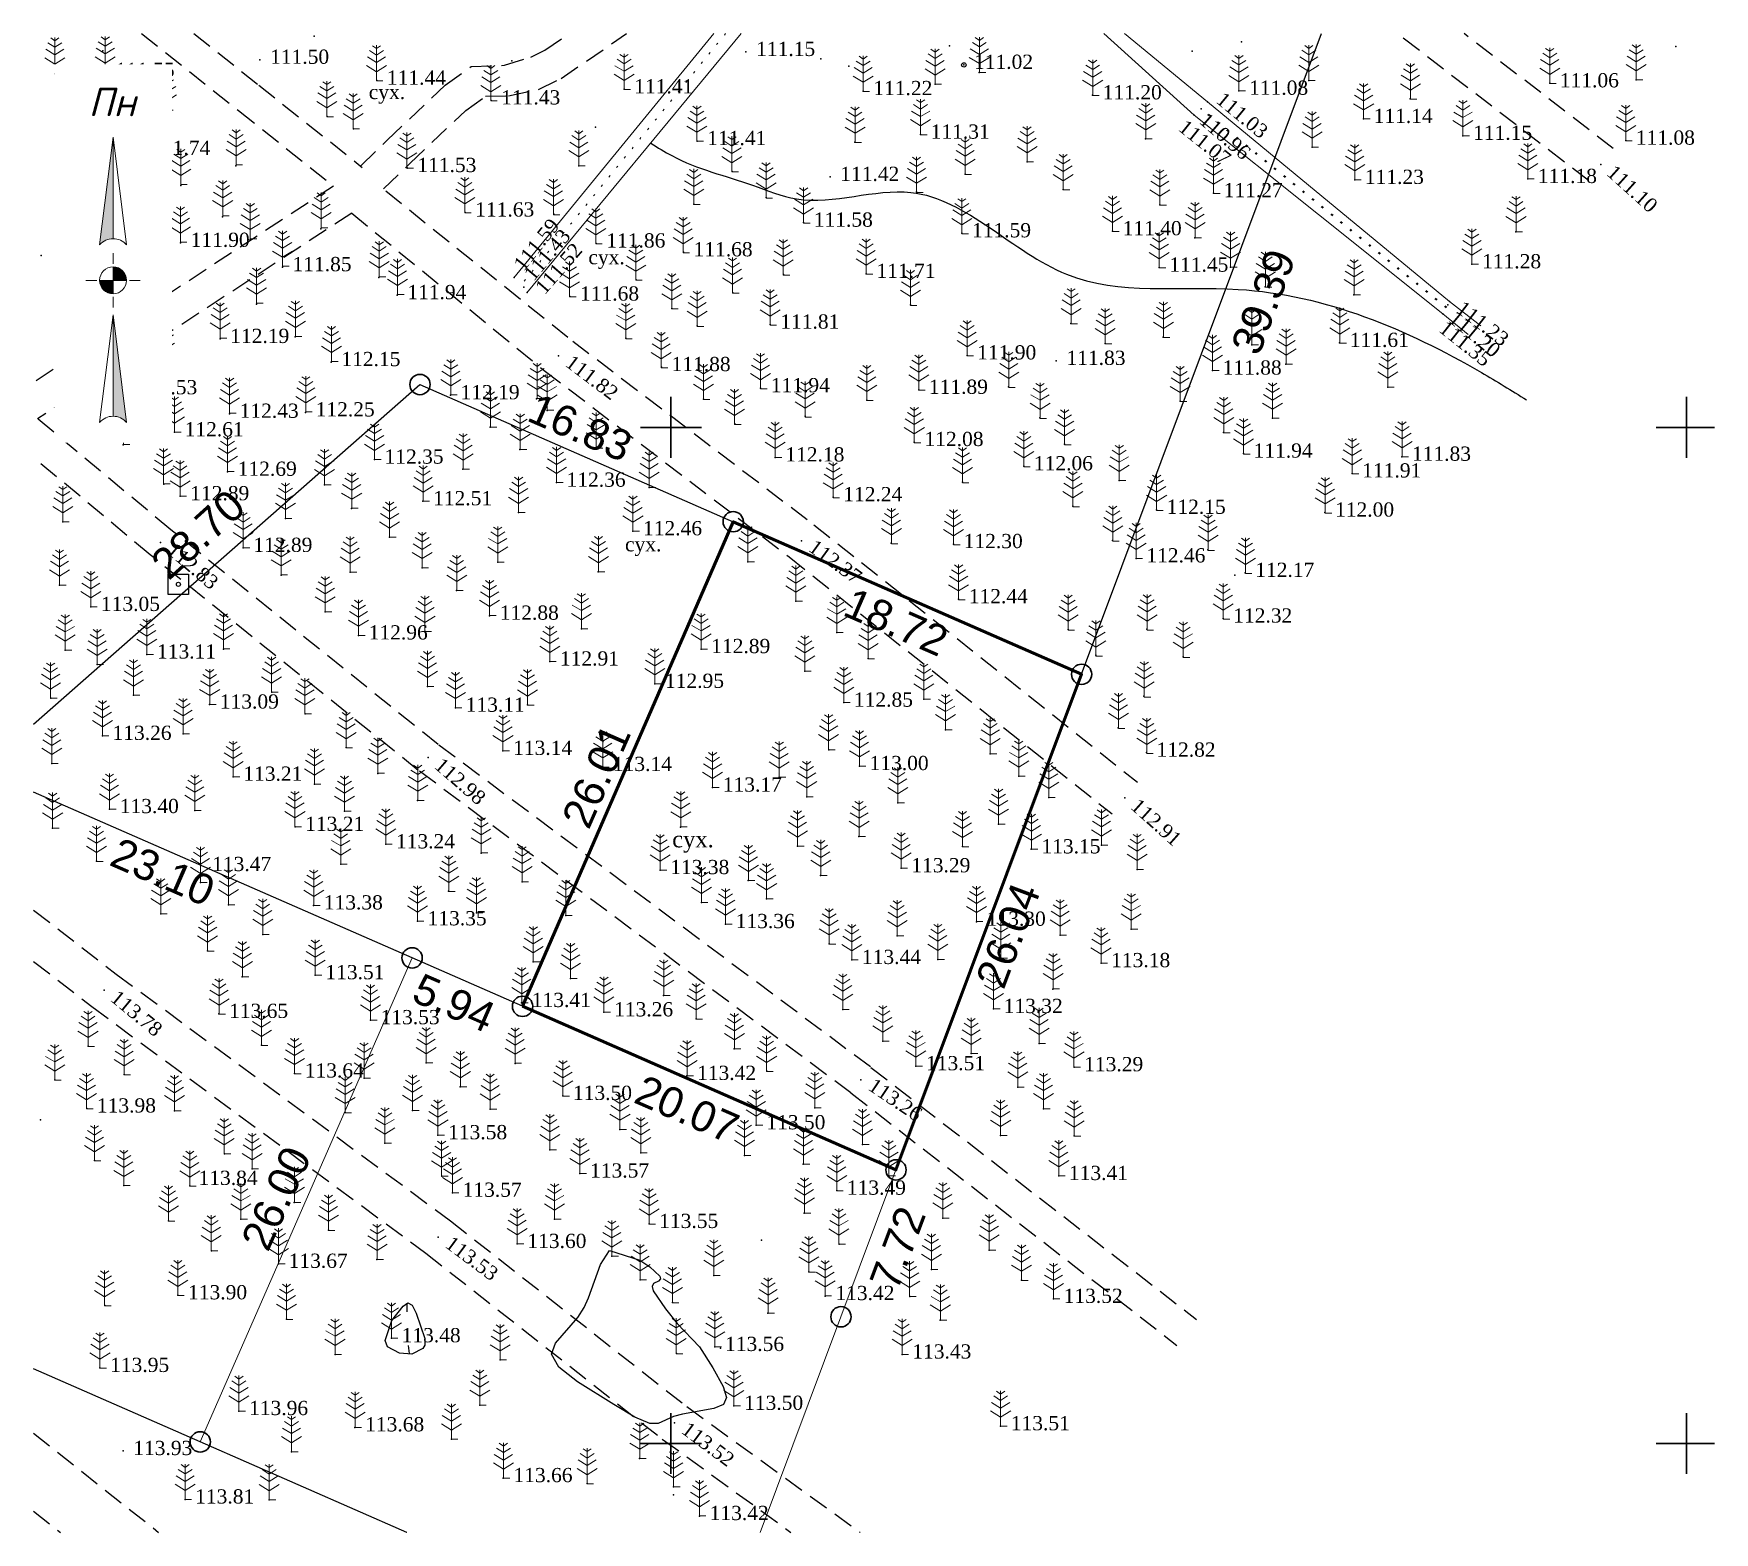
# Model space of a CAD drawing. Header units: millimetres. Extents: x 5405718.6 to 5405801.4, y 5525045.6 to 5525119.4.
import ezdxf
from ezdxf.enums import TextEntityAlignment as Align

# ---------------------------------------------------------------- set-up
doc = ezdxf.new("R2010")
doc.units = ezdxf.units.MM
doc.set_wipeout_variables(frame=1)
doc.linetypes.add('DASHEDX2', pattern=[1.5, 1, -0.5])
doc.linetypes.add('HIDDEN', pattern=[0.5, 0, -0.5])
for name, color, linetype, lineweight in [('#Лист (текст_ПН)', 250, 'Continuous', 0), ('#Штамп', 250, 'Continuous', 0), ('11900000', 1, 'Continuous', 30), ('рельеф', 7, 'Continuous', 0), ('ТОЧКИ', 7, 'Continuous', 30)]:
    doc.layers.add(name, color=color, linetype=linetype, lineweight=lineweight)
for name, color, linetype in [('SC007', 7, 'Continuous'), ('горизонтали', 42, 'Continuous'), ('дороги', 7, 'Continuous'), ('Ділянки_Межі', 10, 'Continuous'), ('надписи', 7, 'Continuous'), ('отметки', 7, 'Continuous'), ('промеры', 185, 'Continuous'), ('Растительность', 7, 'Continuous'), ('столбы', 7, 'Continuous')]:
    doc.layers.add(name, color=color, linetype=linetype)
doc.styles.get("Standard").update_dxf_attribs({"font": 'arial.ttf'})
doc.styles.add('times', font='times.ttf')
doc.styles.add('Мой_Топо', font='isocpeui.ttf')
doc.linetypes.add('канава 0', pattern='A,0.9,0,["|",Standard,S=0.25,R=0,X=0,Y=0],0.1', length=1)

msp = doc.modelspace()

# ---------------------------------------------------------------- texts
at = {"layer": 'надписи', "color": 7, "style": 'times'}
for height, p in [(0.7, (5405735.121, 5525116.858, 111.861)), (0.7, (5405745.933, 5525108.73, 111.861)), (0.7, (5405747.738, 5525094.603, 111.861)), (0.8, (5405750.061, 5525080.137, 111.861))]:
    msp.add_text('сух.', height=height, dxfattribs=at).set_placement(p, align=Align.TOP_LEFT)
at = {"layer": 'отметки', "color": 7, "style": 'times'}
for s, p in [('111.50', (5405730.264, 5525118.594, 111.496)), ('111.15', (5405754.192, 5525118.98, 111.145)), ('111.55', (5405722.653, 5525117.95, 111.548)), ('111.44', (5405736.014, 5525117.567, 111.436)), ('111.02', (5405764.919, 5525118.345, 111.023)), ('111.41', (5405748.19, 5525117.14, 111.409)), ('111.22', (5405759.961, 5525117.053, 111.22)), ('111.20', (5405771.254, 5525116.844, 111.198)), ('111.08', (5405778.46, 5525117.07, 111.078)), ('111.06', (5405793.758, 5525117.436, 111.056)), ('111.43', (5405741.641, 5525116.595, 111.428)), ('111.14', (5405784.592, 5525115.685, 111.137)), ('111.41', (5405751.785, 5525114.593, 111.409)), ('111.31', (5405762.785, 5525114.911, 111.313)), ('111.15', (5405789.487, 5525114.853, 111.147)), ('111.08', (5405797.5, 5525114.615, 111.081)), ('111.74', (5405724.411, 5525114.114, 111.744)), ('111.53', (5405737.513, 5525113.268, 111.533)), ('111.53', (5405737.514, 5525113.267, 111.534)), ('111.42', (5405758.333, 5525112.831, 111.425)), ('111.23', (5405784.159, 5525112.684, 111.227)), ('111.18', (5405792.676, 5525112.728, 111.179)), ('111.27', (5405777.209, 5525112.031, 111.268)), ('111.63', (5405740.362, 5525111.079, 111.625)), ('111.58', (5405757.03, 5525110.579, 111.575)), ('111.40', (5405772.235, 5525110.156, 111.396)), ('111.90', (5405726.352, 5525109.586, 111.901)), ('111.86', (5405746.816, 5525109.553, 111.861)), ('111.59', (5405764.82, 5525110.056, 111.595)), ('111.68', (5405751.112, 5525109.121, 111.68)), ('111.28', (5405789.93, 5525108.531, 111.279)), ('111.85', (5405731.367, 5525108.389, 111.846)), ('111.71', (5405760.115, 5525108.061, 111.713)), ('111.45', (5405774.532, 5525108.366, 111.449)), ('112.26', (5405720.91, 5525107.538, 112.261)), ('111.94', (5405737.02, 5525107.013, 111.942)), ('111.68', (5405745.523, 5525106.942, 111.683)), ('111.81', (5405755.381, 5525105.563, 111.81)), ('112.19', (5405728.302, 5525104.857, 112.186)), ('111.61', (5405783.419, 5525104.661, 111.609)), ('112.15', (5405733.774, 5525103.718, 112.149)), ('111.90', (5405765.075, 5525104.046, 111.898)), ('111.83', (5405769.469, 5525103.778, 111.826)), ('111.88', (5405750.029, 5525103.471, 111.876)), ('111.88', (5405777.157, 5525103.3, 111.884)), ('112.53', (5405723.771, 5525102.332, 112.527)), ('112.19', (5405739.64, 5525102.086, 112.192)), ('111.94', (5405754.914, 5525102.432, 111.941)), ('111.89', (5405762.696, 5525102.354, 111.893)), ('112.43', (5405728.765, 5525101.175, 112.425)), ('112.25', (5405732.507, 5525101.242, 112.251)), ('112.61', (5405726.056, 5525100.262, 112.614)), ('112.08', (5405762.479, 5525099.784, 112.076)), ('112.35', (5405735.897, 5525098.918, 112.35)), ('112.18', (5405755.63, 5525099.025, 112.185)), ('112.06', (5405767.865, 5525098.59, 112.055)), ('111.94', (5405778.681, 5525099.215, 111.943)), ('111.83', (5405786.478, 5525099.06, 111.827)), ('112.69', (5405728.67, 5525098.32, 112.686)), ('112.36', (5405744.859, 5525097.784, 112.358)), ('111.91', (5405784.029, 5525098.238, 111.914)), ('112.89', (5405726.332, 5525097.117, 112.885)), ('112.51', (5405738.288, 5525096.87, 112.512)), ('112.24', (5405758.482, 5525097.069, 112.24)), ('112.15', (5405774.402, 5525096.449, 112.154)), ('112.00', (5405782.693, 5525096.312, 112.002)), ('112.46', (5405748.622, 5525095.393, 112.459)), ('112.89', (5405729.439, 5525094.575, 112.895)), ('112.30', (5405764.41, 5525094.761, 112.302)), ('112.46', (5405773.404, 5525094.058, 112.457)), ('112.17', (5405778.764, 5525093.345, 112.174)), ('112.44', (5405764.66, 5525092.049, 112.44)), ('113.05', (5405721.936, 5525091.669, 113.051)), ('112.88', (5405741.57, 5525091.237, 112.879)), ('112.32', (5405777.679, 5525091.098, 112.319)), ('112.96', (5405735.118, 5525090.266, 112.956)), ('112.89', (5405751.981, 5525089.594, 112.894)), ('113.11', (5405724.696, 5525089.329, 113.11)), ('112.91', (5405744.533, 5525088.984, 112.912)), ('112.95', (5405749.704, 5525087.885, 112.953)), ('112.85', (5405759.005, 5525086.959, 112.848)), ('113.09', (5405727.789, 5525086.865, 113.095)), ('113.11', (5405739.894, 5525086.709, 113.108)), ('113.26', (5405722.507, 5525085.325, 113.255)), ('113.14', (5405742.229, 5525084.586, 113.145)), ('112.82', (5405773.904, 5525084.499, 112.821)), ('113.14', (5405747.138, 5525083.794, 113.145)), ('113.00', (5405759.777, 5525083.837, 113.004)), ('113.21', (5405728.945, 5525083.315, 113.21)), ('113.17', (5405752.55, 5525082.779, 113.169)), ('113.40', (5405722.864, 5525081.721, 113.396)), ('113.21', (5405731.992, 5525080.847, 113.209)), ('113.24', (5405736.461, 5525079.987, 113.24)), ('113.15', (5405768.238, 5525079.74, 113.154)), ('113.47', (5405727.412, 5525078.87, 113.472)), ('113.38', (5405749.965, 5525078.719, 113.377)), ('113.29', (5405761.831, 5525078.809, 113.287)), ('113.38', (5405732.908, 5525076.98, 113.375)), ('113.35', (5405738.017, 5525076.2, 113.353)), ('113.36', (5405753.186, 5525076.063, 113.361)), ('113.30', (5405765.544, 5525076.176, 113.3)), ('113.44', (5405759.399, 5525074.297, 113.445)), ('113.18', (5405771.67, 5525074.14, 113.179)), ('113.51', (5405732.986, 5525073.548, 113.506)), ('113.41', (5405743.148, 5525072.18, 113.406)), ('113.65', (5405728.246, 5525071.642, 113.65)), ('113.53', (5405735.704, 5525071.334, 113.531)), ('113.26', (5405747.2, 5525071.719, 113.261)), ('113.32', (5405766.378, 5525071.885, 113.322)), ('113.51', (5405762.555, 5525069.069, 113.514)), ('113.29', (5405770.341, 5525069.018, 113.288)), ('113.64', (5405731.971, 5525068.71, 113.64)), ('113.42', (5405751.284, 5525068.591, 113.417)), ('113.50', (5405745.173, 5525067.607, 113.503)), ('113.98', (5405721.737, 5525066.988, 113.978)), ('113.58', (5405739.028, 5525065.673, 113.576)), ('113.50', (5405754.695, 5525066.161, 113.502)), ('113.57', (5405746.016, 5525063.787, 113.573)), ('113.84', (5405726.742, 5525063.425, 113.842)), ('113.49', (5405758.659, 5525062.944, 113.488)), ('113.41', (5405769.59, 5525063.666, 113.413)), ('113.57', (5405739.742, 5525062.841, 113.569)), ('113.55', (5405749.42, 5525061.306, 113.554)), ('113.60', (5405742.93, 5525060.321, 113.597)), ('113.67', (5405731.177, 5525059.345, 113.673)), ('113.90', (5405726.225, 5525057.795, 113.903)), ('113.42', (5405758.094, 5525057.758, 113.418)), ('113.52', (5405769.33, 5525057.619, 113.524)), ('113.48', (5405736.738, 5525055.681, 113.479)), ('113.56', (5405752.661, 5525055.253, 113.561)), ('113.43', (5405761.88, 5525054.882, 113.426)), ('113.95', (5405722.389, 5525054.221, 113.954)), ('113.50', (5405753.601, 5525052.355, 113.502)), ('113.96', (5405729.23, 5525052.1, 115.462)), ('113.68', (5405734.944, 5525051.296, 113.678)), ('113.51', (5405766.729, 5525051.353, 113.513)), ('113.93', (5405723.528, 5525050.132, 113.932)), ('113.66', (5405742.246, 5525048.798, 113.664)), ('113.81', (5405726.576, 5525047.747, 113.805)), ('113.42', (5405751.903, 5525046.933, 113.421))]:
    msp.add_text(s, height=0.7, dxfattribs=at).set_placement(p, align=Align.TOP_LEFT)
for s, rotation, p in [('111.03', 320.48881, (5405777.227, 5525116.565, 111.033)), ('110.96', 319.32314, (5405776.407, 5525115.549, 110.955)), ('111.07', 321.39214, (5405775.361, 5525115.203, 111.066)), ('111.10', 317.99511, (5405796.482, 5525112.98, 111.103)), ('111.59', 51.40401, (5405742.195, 5525108.083, 111.589)), ('111.43', 50.01194, (5405742.698, 5525107.612, 111.43)), ('111.52', 48.98336, (5405743.251, 5525106.959, 111.518)), ('111.23', 322.3628, (5405789.029, 5525106.284, 111.235)), ('111.35', 321.47561, (5405788.184, 5525105.307, 111.351)), ('111.20', 320.25382, (5405788.672, 5525105.795, 111.203)), ('111.82', 322.81075, (5405745.165, 5525103.622, 111.82)), ('112.83', 319.62057, (5405725.58, 5525094.397, 112.833)), ('112.37', 323.96012, (5405757.122, 5525094.535, 112.37)), ('112.98', 319.04622, (5405738.758, 5525083.808, 112.985)), ('112.91', 318.09857, (5405773.043, 5525081.805, 112.911)), ('113.78', 320.45039, (5405722.794, 5525072.369, 113.778)), ('113.26', 326.01958, (5405760.038, 5525068.029, 113.259)), ('113.53', 323.3067, (5405739.244, 5525060.263, 113.53)), ('113.52', 323.14907, (5405750.875, 5525051.12, 113.517))]:
    msp.add_text(s, height=0.7, rotation=rotation, dxfattribs=at).set_placement(p, align=Align.TOP_LEFT)
at = {"layer": 'промеры', "char_height": 1.5, "attachment_point": 1}
for s, insert, rotation in [('39.39', (5405777.535, 5525103.993), 69.45811), ('16.83', (5405743.434, 5525101.736, -107.24), 336.4763), ('28.70', (5405724.268, 5525093.544), 42.09773), ('18.72', (5405758.985, 5525092.16, -107.24), 336.4763), ('26.01', (5405744.579, 5525080.761, 107.24), 66.26146), ('23.10', (5405722.88, 5525079.865), 336.4763), ('26.04', (5405764.971, 5525072.811), 69.45811), ('5.94', (5405737.75, 5525073.186), 336.4763), ('20.07', (5405748.691, 5525068.184), 336.4763), ('26.00', (5405728.789, 5525059.998), 65.48217), ('7.72', (5405759.739, 5525057.987), 69.45811)]:
    msp.add_mtext(s, dxfattribs=dict(at, insert=insert, rotation=rotation))

# ---------------------------------------------------------------- blocks, each defined once
blk = doc.blocks.new('A$C51FE15A3')
at = {"layer": 'Растительность', "color": 94, "lineweight": 0}
for points in [[(-0.201, 1.726), (0, 1.584), (0.201, 1.726)], [(0, 1.75), (0, 0), (0.319, 0)], [(-0.447, 1.172), (0, 0.895), (0.447, 1.172)], [(-0.343, 1.489), (0, 1.267), (0.343, 1.489)], [(-0.493, 0.753), (0, 0.444), (0.493, 0.753)]]:
    blk.add_lwpolyline(points, dxfattribs=at)
blk = doc.blocks.new('SYMBOL902')
at = {"layer": 'SC007'}
blk.add_lwpolyline([(-1.25, -1.25), (-1.25, 1.25), (1.25, 1.25), (1.25, -1.25)], close=True, dxfattribs=at)
blk.add_circle((0, 0), 0.25, dxfattribs=at)
blk = doc.blocks.new('*U3')
at = {"color": 0}
for points in [[(-0.113, 0), (-0.109, -0.029), (-0.097, -0.056)], [(-0.113, 0), (-0.097, -0.056), (0, 0)], [(-0.097, -0.056), (0, -0.113), (0, 0)], [(-0.097, -0.056), (-0.08, -0.08), (-0.056, -0.097)], [(-0.097, -0.056), (-0.056, -0.097), (0, -0.113)], [(-0.056, -0.097), (-0.029, -0.109), (0, -0.113)]]:
    blk.add_solid(points, dxfattribs=at)
blk = doc.blocks.new('*U4')
at = {"color": 0}
for points in [[(0, 0), (0.097, 0.056), (0, 0.113)], [(0.097, 0.056), (0.029, 0.109), (0, 0.113)], [(0, 0), (0.113, 0), (0.097, 0.056)], [(0.097, 0.056), (0.056, 0.097), (0.029, 0.109)], [(0.097, 0.056), (0.08, 0.08), (0.056, 0.097)], [(0.113, 0), (0.109, 0.029), (0.097, 0.056)]]:
    blk.add_solid(points, dxfattribs=at)
blk = doc.blocks.new('*U5')
at = {"color": 0}
for points in [[(0, -1.136), (0.021, -1.138), (0, -0.288)], [(0.021, -1.138), (0.042, -1.142), (0, -0.288)], [(0.042, -1.142), (0.062, -1.15), (0, -0.288)], [(0.062, -1.15), (0.081, -1.16), (0, -0.288)], [(0.081, -1.16), (0.098, -1.173), (0, -0.288)], [(0.098, -1.173), (0.113, -1.188), (0, -0.288)]]:
    blk.add_solid(points, dxfattribs=at)
blk = doc.blocks.new('*U6')
at = {"color": 0}
for points in [[(-0.113, 0.297), (-0.098, 0.312), (0, 1.197)], [(-0.098, 0.312), (-0.081, 0.325), (0, 1.197)], [(-0.081, 0.325), (-0.062, 0.335), (0, 1.197)], [(-0.062, 0.335), (-0.042, 0.343), (0, 1.197)], [(-0.042, 0.343), (-0.021, 0.347), (0, 1.197)], [(-0.021, 0.347), (0, 0.349), (0, 1.197)]]:
    blk.add_solid(points, dxfattribs=at)
blk = doc.blocks.new('#Північ')
at = {"color": 7}
blk.add_wipeout([(-2.901, 10.635), (2.901, 10.635), (2.901, -7.981), (-2.901, -7.981)], dxfattribs=at).dxf.layer = '#Лист (текст_ПН)'
at = {"layer": '#Лист (текст_ПН)'}
for p, q in [((-0.663, 1.748), (0, 7.043)), ((0, 7.043), (0, 2.052)), ((0, 7.043), (0.663, 1.748)), ((0, 1.337), (0, 0.807)), ((-1.337, 0), (-0.807, 0)), ((-0.662, 0), (0.662, 0)), ((0, 0.662), (0, -0.662)), ((1.337, 0), (0.807, 0)), ((0, -1.337), (0, -0.807)), ((-0.663, -6.99), (0, -1.695)), ((0, -1.695), (0.663, -6.99)), ((0, -1.695), (0, -6.686))]:
    blk.add_line(p, q, dxfattribs=at)
at = {"layer": '#Лист (текст_ПН)', "flags": 128}
for points in [[(0, 7.043), (-0.663, 1.748, -0.218585), (0, 2.052)], [(0, 0), (-0.662, 0, 0.414214), (0, -0.662)]]:
    blk.add_lwpolyline(points, format="xyb", close=True, dxfattribs=at)
at = {"layer": '#Лист (текст_ПН)'}
blk.add_circle((0, 0), 0.662, dxfattribs=at)
for centre in [(0, 1.178), (0, -7.56)]:
    blk.add_arc(centre, 0.874, 40.67981, 139.32019, dxfattribs=at)
at = {"layer": '#Лист (текст_ПН)', "xscale": 5.883850111352785, "yscale": 5.883850111352785, "zscale": 5.883850111352785}
for name in ['*U6', '*U3', '*U4', '*U5']:
    blk.add_blockref(name, (0, 0), dxfattribs=at)
at = {"layer": '#Лист (текст_ПН)', "style": 'Мой_Топо'}
blk.add_text('Пн', height=1.4, dxfattribs=at).set_placement((-1.217, 8.077))

# ---------------------------------------------------------------- linework, layer by layer
at = {"layer": '11900000', "color": 7}
for points in [[(5405750, 5525098.5, 0), (5405750, 5525101.5, 0)], [(5405750, 5525098.5, 0), (5405750, 5525101.5, 0)], [(5405800, 5525098.5, 0), (5405800, 5525101.5, 0)], [(5405800, 5525098.5, 0), (5405800, 5525101.5, 0)], [(5405748.5, 5525100, 0), (5405751.5, 5525100, 0)], [(5405748.5, 5525100, 0), (5405751.5, 5525100, 0)], [(5405798.5, 5525100, 0), (5405801.366, 5525100, 0)], [(5405798.5, 5525100, 0), (5405801.366, 5525100, 0)], [(5405750, 5525048.5, 0), (5405750, 5525051.5, 0)], [(5405750, 5525048.5, 0), (5405750, 5525051.5, 0)], [(5405800, 5525048.5, 0), (5405800, 5525051.5, 0)], [(5405800, 5525048.5, 0), (5405800, 5525051.5, 0)], [(5405748.5, 5525050, 0), (5405751.5, 5525050, 0)], [(5405748.5, 5525050, 0), (5405751.5, 5525050, 0)], [(5405798.5, 5525050, 0), (5405801.366, 5525050, 0)], [(5405798.5, 5525050, 0), (5405801.366, 5525050, 0)]]:
    msp.add_polyline3d(points, dxfattribs=at)
at = {"layer": 'горизонтали', "color": 32}
for points in [[(5405737.004, 5525056.856), (5405737.004, 5525056.481)], [(5405737.123, 5525054.427), (5405737.083, 5525054.822)]]:
    msp.add_lwpolyline(points, dxfattribs=at)
for points in [[(5405746.537, 5525058.812, 113.5), (5405746.967, 5525059.502, 113.5), (5405748.467, 5525059.022, 113.5), (5405748.957, 5525058.702, 113.5), (5405749.447, 5525058.232, 113.5), (5405749.477, 5525058.102, 113.5), (5405749.387, 5525057.992, 113.5), (5405749.147, 5525057.872, 113.5), (5405749.067, 5525057.732, 113.5), (5405749.127, 5525057.512, 113.5), (5405749.727, 5525056.622, 113.5), (5405750.307, 5525055.912, 113.5), (5405751.407, 5525054.762, 113.5), (5405752.067, 5525053.732, 113.5), (5405752.567, 5525052.802, 113.5), (5405752.737, 5525052.272, 113.5), (5405752.587, 5525051.912, 113.5), (5405752.107, 5525051.722, 113.5), (5405750.567, 5525051.442, 113.5), (5405750.117, 5525051.322, 113.5), (5405749.377, 5525050.982, 113.5), (5405748.957, 5525050.992, 113.5), (5405748.227, 5525051.302, 113.5), (5405747.187, 5525051.912, 113.5), (5405745.397, 5525053.042, 113.5), (5405744.477, 5525053.762, 113.5), (5405744.117, 5525054.392, 113.5), (5405744.307, 5525054.942, 113.5), (5405745.417, 5525056.202, 113.5), (5405745.727, 5525056.692, 113.5), (5405745.937, 5525057.172, 113.5), (5405746.537, 5525058.812, 113.5)], [(5405736.257, 5525056.052, 113.5), (5405736.817, 5525056.762, 113.5), (5405737.037, 5525056.922, 113.5), (5405737.257, 5525056.802, 113.5), (5405737.457, 5525056.412, 113.5), (5405737.877, 5525055.162, 113.5), (5405737.887, 5525054.842, 113.5), (5405737.787, 5525054.672, 113.5), (5405737.237, 5525054.392, 113.5), (5405736.627, 5525054.452, 113.5), (5405736.047, 5525054.762, 113.5), (5405735.937, 5525055.062, 113.5), (5405736.257, 5525056.052, 113.5)]]:
    msp.add_polyline3d(points, close=True, dxfattribs=at)
msp.add_open_spline([(5405749.007, 5525113.992), (5405749.348, 5525113.775), (5405750.947, 5525112.781), (5405753.405, 5525112.226), (5405757.212, 5525110.63), (5405763.089, 5525112.999), (5405769.031, 5525106.005), (5405779.498, 5525107.682), (5405787.066, 5525104.481), (5405791.381, 5525101.814), (5405792.117, 5525101.36)], degree=3, knots=[182.85278, 182.85278, 182.85278, 182.85278, 184.011101, 188.244876, 190.510807, 196.148641, 204.796202, 213.292387, 225.938948, 228.535915, 228.535915, 228.535915, 228.535915], dxfattribs=at)
at = {"layer": 'дороги', "color": 7, "linetype": 'DASHEDX2'}
for p, q in [((5405759.846, 5525068.51, 113.26), (5405775.875, 5525056.105, 113.26)), ((5405758.862, 5525067.249, 113.26), (5405774.908, 5525054.83, 113.26))]:
    msp.add_line(p, q, dxfattribs=at)
for points, elevation in [([(5405723.94, 5525119.38), (5405728.713, 5525115.593), (5405733.391, 5525111.875)], 110.99), ([(5405726.514, 5525119.38), (5405729.707, 5525116.847), (5405734.802, 5525112.798)], 110.99), ([(5405795.171, 5525112.147), (5405785.758, 5525119.38)], 111.1), ([(5405796.389, 5525113.733), (5405789.041, 5525119.38)], 111.1), ([(5405735.954, 5525111.64), (5405745.166, 5525104.248), (5405757.038, 5525095.214), (5405772.96, 5525082.55)], 111.534), ([(5405734.28, 5525110.545), (5405743.762, 5525102.804), (5405755.81, 5525093.636), (5405771.714, 5525080.984)], 111.534), ([(5405759.818, 5525068.531), (5405738.54, 5525084.393), (5405725.377, 5525094.969), (5405718.813, 5525100.429)], 113.26), ([(5405758.862, 5525067.249), (5405737.56, 5525083.127), (5405724.363, 5525093.731), (5405718.622, 5525098.515)], 113.26)]:
    msp.add_lwpolyline(points, dxfattribs=dict(at, elevation=elevation))
for points in [[(5405734.735, 5525112.882), (5405736.03, 5525114.144), (5405738.882, 5525116.841), (5405740.158, 5525117.758), (5405741.798, 5525117.82), (5405743.096, 5525118.226), (5405743.791, 5525118.561), (5405744.98, 5525119.38)], [(5405735.852, 5525111.736), (5405737.138, 5525112.99), (5405739.903, 5525115.604), (5405740.864, 5525116.296), (5405742.008, 5525116.322), (5405743.473, 5525116.632), (5405744.597, 5525117.173), (5405747.808, 5525119.38)], [(5405733.391, 5525111.875), (5405718.622, 5525102.217)], [(5405734.28, 5525110.545), (5405718.813, 5525100.429)], [(5405718.622, 5525076.25), (5405722.693, 5525073.1), (5405739.15, 5525060.957), (5405750.778, 5525051.818), (5405759.315, 5525045.627)], [(5405718.622, 5525073.721), (5405721.487, 5525071.504), (5405737.938, 5525059.365), (5405749.572, 5525050.222), (5405755.908, 5525045.627)], [(5405718.622, 5525050.503), (5405724.776, 5525045.627)], [(5405718.622, 5525046.675), (5405719.945, 5525045.627)]]:
    msp.add_lwpolyline(points, dxfattribs=at)
at = {"layer": 'Ділянки_Межі', "lineweight": 25}
for points in [[(5405718.622, 5525085.391), (5405737.642, 5525102.113), (5405753.065, 5525095.362), (5405770.216, 5525087.853), (5405782.031, 5525119.38)], [(5405718.622, 5525085.391), (5405737.642, 5525102.113), (5405753.065, 5525095.362), (5405742.695, 5525071.514), (5405737.254, 5525073.896), (5405718.622, 5525082.058)], [(5405736.992, 5525045.627), (5405726.827, 5525050.078), (5405718.622, 5525053.671)]]:
    msp.add_lwpolyline(points, dxfattribs=at)
at = {"layer": 'Ділянки_Межі', "lineweight": 50}
msp.add_lwpolyline([(5405742.695, 5525071.514), (5405753.065, 5525095.362), (5405770.216, 5525087.853), (5405761.077, 5525063.466)], close=True, dxfattribs=at)
at = {"layer": 'Ділянки_Межі', "lineweight": 0}
for points in [[(5405718.622, 5525082.058), (5405737.254, 5525073.896), (5405726.827, 5525050.078), (5405718.622, 5525053.671)], [(5405726.827, 5525050.078), (5405737.254, 5525073.896), (5405742.695, 5525071.514), (5405761.077, 5525063.466), (5405758.368, 5525056.238), (5405754.392, 5525045.627)], [(5405736.992, 5525045.627), (5405726.827, 5525050.078)]]:
    msp.add_lwpolyline(points, dxfattribs=at)
at = {"layer": 'отметки', "color": 7}
for p in [(5405732.426, 5525119.254, 111.436), (5405722.031, 5525118.537, 111.588), (5405753.692, 5525118.48, 111.145), (5405763.709, 5525118.779, 111.095), (5405775.664, 5525118.512, 111.09), (5405778.088, 5525118.975, 111.128), (5405799.468, 5525118.744, 110.824), (5405729.764, 5525118.094, 111.496), (5405742.167, 5525118.04, 111.338), (5405757.378, 5525118.147, 111.086), (5405758.759, 5525117.779, 111.072), (5405764.419, 5525117.845, 111.023), (5405719.675, 5525117.399, 111.576), (5405722.153, 5525117.45, 111.548), (5405735.514, 5525117.067, 111.436), (5405763, 5525116.899, 111.18), (5405765.176, 5525117.465, 111.028), (5405781.396, 5525117.077, 111.118), (5405793.258, 5525116.936, 111.056), (5405797.519, 5525117.105, 111.02), (5405741.141, 5525116.095, 111.428), (5405747.69, 5525116.64, 111.409), (5405759.461, 5525116.553, 111.22), (5405770.754, 5525116.344, 111.198), (5405776.409, 5525116.026, 111.033), (5405777.96, 5525116.57, 111.078), (5405786.396, 5525116.165, 111.132), (5405725.168, 5525115.571, 111.66), (5405733.072, 5525115.299, 111.528), (5405775.751, 5525115.371, 111.066), (5405776.098, 5525115.678, 110.955), (5405784.092, 5525115.185, 111.137), (5405722.195, 5525114.817, 111.677), (5405734.365, 5525114.699, 111.543), (5405746.287, 5525114.78, 111.529), (5405762.285, 5525114.411, 111.313), (5405788.987, 5525114.353, 111.147), (5405788.988, 5525114.352, 111.147), (5405723.911, 5525113.614, 111.744), (5405751.285, 5525114.093, 111.409), (5405759.057, 5525114.044, 111.297), (5405773.361, 5525114.208, 111.166), (5405781.558, 5525113.792, 111.171), (5405797, 5525114.115, 111.081), (5405721.356, 5525112.683, 111.814), (5405728.58, 5525112.879, 111.682), (5405737.013, 5525112.768, 111.533), (5405737.014, 5525112.767, 111.534), (5405745.465, 5525112.87, 111.634), (5405767.527, 5525113.074, 111.219), (5405795.776, 5525112.943, 111.103), (5405725.867, 5525111.91, 111.709), (5405753.009, 5525112.597, 111.473), (5405757.833, 5525112.331, 111.425), (5405764.476, 5525112.465, 111.402), (5405783.659, 5525112.184, 111.227), (5405792.176, 5525112.228, 111.179), (5405723.284, 5525111.146, 111.751), (5405751.125, 5525110.988, 111.617), (5405754.681, 5525111.312, 111.508), (5405762.092, 5525111.592, 111.494), (5405769.303, 5525111.712, 111.279), (5405774.067, 5525110.949, 111.329), (5405776.709, 5525111.531, 111.268), (5405720.18, 5525110.781, 111.98), (5405727.927, 5525110.367, 111.769), (5405739.862, 5525110.579, 111.625), (5405744.226, 5525110.49, 111.677), (5405732.769, 5525109.776, 111.781), (5405756.53, 5525110.079, 111.575), (5405764.32, 5525109.556, 111.595), (5405771.735, 5525109.656, 111.396), (5405775.793, 5525109.336, 111.366), (5405791.596, 5525109.634, 111.307), (5405718.99, 5525108.462, 112.256), (5405725.852, 5525109.086, 111.901), (5405729.282, 5525109.241, 111.781), (5405746.316, 5525109.053, 111.861), (5405750.612, 5525108.621, 111.68), (5405730.867, 5525107.889, 111.846), (5405774.032, 5525107.866, 111.449), (5405777.54, 5525107.892, 111.434), (5405789.43, 5525108.031, 111.279), (5405720.39, 5525107.11, 112.3), (5405735.616, 5525107.374, 111.878), (5405742.274, 5525107.38, 111.589), (5405742.76, 5525106.908, 111.43), (5405748.28, 5525107.261, 111.699), (5405755.535, 5525107.527, 111.778), (5405759.615, 5525107.561, 111.713), (5405779.251, 5525106.915, 111.459), (5405729.595, 5525106.072, 112.025), (5405736.52, 5525106.513, 111.942), (5405742.915, 5525106.637, 111.518), (5405745.023, 5525106.442, 111.683), (5405753.038, 5525106.631, 111.774), (5405761.792, 5525106.029, 111.778), (5405783.624, 5525106.531, 111.489), (5405788.24, 5525106.027, 111.203), (5405788.326, 5525106.191, 111.235), (5405750.046, 5525105.855, 111.8), (5405787.998, 5525105.592, 111.351), (5405723.126, 5525105.03, 112.293), (5405727.802, 5525104.357, 112.186), (5405731.493, 5525104.455, 112.128), (5405747.779, 5525104.387, 111.813), (5405751.297, 5525104.995, 111.818), (5405754.881, 5525105.063, 111.81), (5405769.69, 5525105.12, 111.616), (5405774.232, 5525104.443, 111.677), (5405720.412, 5525103.988, 112.452), (5405744.464, 5525103.526, 111.82), (5405764.575, 5525103.546, 111.898), (5405771.371, 5525104.129, 111.736), (5405778.603, 5525104.068, 111.796), (5405782.919, 5525104.161, 111.609), (5405725.057, 5525103.372, 112.38), (5405733.274, 5525103.218, 112.149), (5405749.529, 5525102.971, 111.876), (5405768.969, 5525103.278, 111.826), (5405776.657, 5525102.8, 111.884), (5405780.268, 5525103.121, 111.673), (5405754.414, 5525101.932, 111.941), (5405762.196, 5525101.854, 111.893), (5405766.621, 5525102.001, 111.91), (5405785.283, 5525101.99, 111.709), (5405723.271, 5525101.832, 112.527), (5405739.14, 5525101.586, 112.192), (5405743.386, 5525101.405, 112.061), (5405751.606, 5525101.396, 111.947), (5405759.642, 5525101.349, 111.957), (5405775.062, 5525101.286, 111.797), (5405728.265, 5525100.675, 112.425), (5405732.007, 5525100.742, 112.251), (5405743.898, 5525100.838, 112.19), (5405756.604, 5525100.548, 112.04), (5405768.158, 5525100.471, 111.967), (5405779.61, 5525100.464, 111.832), (5405721.666, 5525100.019, 112.776), (5405725.556, 5525099.762, 112.614), (5405741.098, 5525100.015, 112.265), (5405753.137, 5525100.172, 112.048), (5405777.199, 5525099.757, 111.878), (5405723.038, 5525099.151, 112.74), (5405742.566, 5525098.914, 112.298), (5405746.302, 5525098.972, 112.24), (5405761.979, 5525099.284, 112.076), (5405769.374, 5525099.173, 111.998), (5405778.181, 5525098.715, 111.943), (5405785.978, 5525098.56, 111.827), (5405728.17, 5525097.82, 112.686), (5405735.397, 5525098.418, 112.35), (5405739.757, 5525097.942, 112.343), (5405755.13, 5525098.525, 112.185), (5405767.365, 5525098.09, 112.055), (5405783.529, 5525097.738, 111.914), (5405725.025, 5525097.214, 112.843), (5405732.943, 5525097.171, 112.56), (5405744.359, 5525097.284, 112.358), (5405748.925, 5525097.05, 112.406), (5405764.349, 5525097.303, 112.134), (5405772.069, 5525097.389, 112.257), (5405725.832, 5525096.617, 112.885), (5405737.788, 5525096.37, 112.512), (5405757.982, 5525096.569, 112.24), (5405769.777, 5525096.126, 112.154), (5405720.064, 5525095.36, 113.012), (5405731.016, 5525095.513, 112.775), (5405734.268, 5525096.019, 112.59), (5405742.49, 5525095.817, 112.465), (5405773.902, 5525095.949, 112.154), (5405782.193, 5525095.812, 112.002), (5405736.147, 5525094.598, 112.714), (5405748.122, 5525094.893, 112.459), (5405756.424, 5525094.425, 112.37), (5405771.737, 5525094.436, 112.201), (5405724.875, 5525094.34, 112.833), (5405728.939, 5525094.075, 112.895), (5405760.846, 5525094.314, 112.34), (5405763.91, 5525094.261, 112.302), (5405776.431, 5525093.974, 112.159), (5405734.211, 5525092.881, 112.797), (5405737.745, 5525093.098, 112.719), (5405741.469, 5525093.367, 112.634), (5405746.423, 5525092.902, 112.642), (5405753.789, 5525093.386, 112.536), (5405772.904, 5525093.558, 112.457), (5405778.264, 5525092.845, 112.174), (5405719.904, 5525092.24, 113.093), (5405730.808, 5525092.738, 112.932), (5405739.448, 5525091.969, 112.826), (5405777.754, 5525092.735, 112.224), (5405721.436, 5525091.169, 113.051), (5405756.15, 5525091.447, 112.658), (5405764.16, 5525091.549, 112.44), (5405732.982, 5525090.922, 112.954), (5405741.07, 5525090.737, 112.879), (5405777.179, 5525090.598, 112.319), (5405734.618, 5525089.766, 112.956), (5405737.894, 5525089.965, 112.868), (5405745.588, 5525090.095, 112.832), (5405758.16, 5525089.914, 112.745), (5405769.546, 5525090.056, 112.435), (5405773.432, 5525090.068, 112.355), (5405720.18, 5525089.04, 113.11), (5405724.196, 5525088.829, 113.11), (5405727.969, 5525089.097, 113.015), (5405751.481, 5525089.094, 112.894), (5405759.701, 5525088.623, 112.783), (5405770.909, 5525088.788, 112.466), (5405775.21, 5525088.709, 112.292), (5405721.753, 5525088.332, 113.131), (5405744.033, 5525088.484, 112.912), (5405756.588, 5525088.008, 112.858), (5405730.342, 5525086.967, 113.069), (5405738.013, 5525087.246, 113.033), (5405749.204, 5525087.385, 112.953), (5405719.465, 5525086.677, 113.245), (5405723.538, 5525086.83, 113.127), (5405727.289, 5525086.365, 113.095), (5405739.394, 5525086.209, 113.108), (5405742.937, 5525086.344, 113.028), (5405758.505, 5525086.459, 112.848), (5405762.448, 5525086.627, 112.921), (5405773.286, 5525086.77, 112.572), (5405731.984, 5525085.912, 113.127), (5405722.007, 5525084.825, 113.255), (5405725.977, 5525084.922, 113.17), (5405763.518, 5525085.124, 112.856), (5405772.017, 5525085.223, 112.711), (5405734.014, 5525084.243, 113.129), (5405738.053, 5525083.758, 112.985), (5405741.729, 5525084.086, 113.145), (5405757.764, 5525084.138, 113.028), (5405765.721, 5525083.94, 113.008), (5405773.404, 5525083.999, 112.821), (5405719.523, 5525083.469, 113.368), (5405728.445, 5525082.815, 113.21), (5405735.571, 5525082.978, 113.191), (5405746.638, 5525083.294, 113.145), (5405759.277, 5525083.337, 113.004), (5405767.12, 5525082.842, 112.998), (5405732.446, 5525082.448, 113.197), (5405752.05, 5525082.279, 113.169), (5405755.33, 5525082.791, 113.091), (5405722.364, 5525081.221, 113.396), (5405737.528, 5525081.647, 113.23), (5405756.683, 5525081.829, 113.118), (5405761.173, 5525081.527, 113.127), (5405768.604, 5525081.785, 113.052), (5405772.337, 5525081.767, 112.911), (5405726.559, 5525081.15, 113.288), (5405731.492, 5525080.347, 113.209), (5405733.93, 5525081.116, 113.235), (5405750.475, 5525080.336, 113.294), (5405766.13, 5525080.47, 113.114), (5405719.56, 5525080.286, 113.528), (5405759.255, 5525079.868, 113.234), (5405735.961, 5525079.487, 113.24), (5405740.66, 5525079.058, 113.327), (5405756.231, 5525079.4, 113.219), (5405764.354, 5525079.371, 113.156), (5405767.738, 5525079.24, 113.154), (5405771.192, 5525079.447, 112.991), (5405721.723, 5525078.65, 113.578), (5405733.744, 5525078.514, 113.249), (5405749.465, 5525078.219, 113.377), (5405757.367, 5525077.953, 113.268), (5405761.331, 5525078.309, 113.287), (5405772.952, 5525078.241, 112.988), (5405726.84, 5525077.611, 113.472), (5405739.054, 5525077.173, 113.319), (5405742.67, 5525077.639, 113.342), (5405753.807, 5525077.7, 113.267), (5405728.211, 5525076.516, 113.51), (5405732.408, 5525076.48, 113.375), (5405751.496, 5525076.62, 113.353), (5405754.704, 5525076.802, 113.323), (5405724.882, 5525076.067, 113.584), (5405737.517, 5525075.7, 113.353), (5405740.42, 5525076.11, 113.331), (5405744.821, 5525075.978, 113.406), (5405752.686, 5525075.563, 113.361), (5405765.044, 5525075.676, 113.3), (5405729.901, 5525075.052, 113.516), (5405757.783, 5525074.584, 113.42), (5405761.143, 5525074.979, 113.35), (5405769.156, 5525075.018, 113.157), (5405772.655, 5525075.306, 113.132), (5405727.187, 5525074.239, 113.614), (5405758.899, 5525073.797, 113.445), (5405763.139, 5525073.824, 113.354), (5405766.236, 5525073.887, 113.299), (5405728.894, 5525072.971, 113.601), (5405732.486, 5525073.048, 113.506), (5405743.216, 5525073.704, 113.364), (5405771.17, 5525073.64, 113.179), (5405722.09, 5525072.302, 113.778), (5405745.055, 5525072.879, 113.332), (5405768.806, 5525072.364, 113.203), (5405742.648, 5525071.68, 113.406), (5405749.634, 5525072.05, 113.441), (5405758.457, 5525071.365, 113.496), (5405765.878, 5525071.385, 113.322), (5405727.746, 5525071.142, 113.65), (5405735.204, 5525070.834, 113.531), (5405746.7, 5525071.219, 113.261), (5405751.241, 5525070.891, 113.49), (5405729.84, 5525069.6, 113.628), (5405760.43, 5525069.803, 113.515), (5405768.119, 5525069.688, 113.306), (5405721.302, 5525069.56, 113.932), (5405753.116, 5525069.417, 113.487), (5405764.781, 5525069.193, 113.351), (5405723.085, 5525068.156, 113.872), (5405731.471, 5525068.21, 113.64), (5405734.888, 5525067.986, 113.603), (5405737.948, 5525068.735, 113.581), (5405742.327, 5525068.708, 113.476), (5405750.784, 5525068.091, 113.417), (5405754.713, 5525068.315, 113.494), (5405762.055, 5525068.569, 113.514), (5405769.841, 5525068.518, 113.288), (5405719.662, 5525067.897, 114.068), (5405739.626, 5525067.552, 113.545), (5405744.673, 5525067.107, 113.503), (5405759.344, 5525067.894, 113.259), (5405767.07, 5525067.543, 113.355), (5405721.237, 5525066.488, 113.978), (5405725.562, 5525066.379, 113.835), (5405733.96, 5525066.284, 113.581), (5405737.276, 5525066.394, 113.538), (5405741.097, 5525066.452, 113.54), (5405757.081, 5525066.524, 113.493), (5405768.337, 5525066.473, 113.356), (5405718.965, 5525065.934, 114.076), (5405747.484, 5525065.459, 113.474), (5405754.195, 5525065.661, 113.502), (5405735.916, 5525064.786, 113.626), (5405738.528, 5525065.173, 113.576), (5405759.427, 5525064.713, 113.501), (5405766.228, 5525065.159, 113.415), (5405769.85, 5525065.133, 113.406), (5405721.618, 5525063.926, 113.949), (5405728.013, 5525064.259, 113.688), (5405744.039, 5525064.451, 113.436), (5405748.509, 5525064.305, 113.56), (5405753.62, 5525064.172, 113.324), (5405729.375, 5525063.525, 113.748), (5405738.711, 5525063.156, 113.549), (5405745.516, 5525063.287, 113.573), (5405756.514, 5525063.739, 113.481), (5405760.734, 5525063.164, 113.362), (5405769.09, 5525063.166, 113.413), (5405723.063, 5525062.7, 113.899), (5405726.309, 5525062.673, 113.842), (5405739.242, 5525062.341, 113.569), (5405758.159, 5525062.444, 113.488), (5405731.454, 5525061.866, 113.696), (5405756.564, 5525061.333, 113.463), (5405725.258, 5525060.953, 113.831), (5405728.831, 5525061.044, 113.736), (5405733.134, 5525060.498, 113.616), (5405744.271, 5525061.041, 113.568), (5405748.92, 5525060.806, 113.554), (5405763.38, 5525061.089, 113.432), (5405738.544, 5525060.161, 113.53), (5405742.43, 5525059.821, 113.597), (5405754.458, 5525060.012, 113.522), (5405758.273, 5525059.81, 113.413), (5405727.375, 5525059.482, 113.87), (5405730.677, 5525058.845, 113.673), (5405735.526, 5525059.049, 113.594), (5405747.091, 5525059.227, 113.494), (5405765.668, 5525059.518, 113.438), (5405748.479, 5525058.05, 113.472), (5405752.105, 5525058.275, 113.561), (5405756.786, 5525058.446, 113.541), (5405762.821, 5525058.566, 113.363), (5405767.259, 5525058.031, 113.443), (5405725.725, 5525057.295, 113.903), (5405757.594, 5525057.258, 113.418), (5405761.753, 5525057.233, 113.449), (5405722.125, 5525056.785, 113.928), (5405750.072, 5525056.938, 113.572), (5405754.775, 5525056.411, 113.563), (5405768.83, 5525057.119, 113.524), (5405731.065, 5525056.115, 113.718), (5405763.257, 5525056.064, 113.427), (5405736.238, 5525055.181, 113.479), (5405752.161, 5525054.753, 113.561), (5405752.437, 5525054.688, 113.414), (5405733.463, 5525054.383, 113.651), (5405741.59, 5525054.111, 113.541), (5405750.264, 5525054.422, 113.365), (5405761.38, 5525054.382, 113.426), (5405721.889, 5525053.721, 113.954), (5405728.73, 5525051.6, 115.462), (5405740.586, 5525051.884, 113.564), (5405753.101, 5525051.855, 113.502), (5405734.444, 5525050.796, 113.678), (5405750.175, 5525051.02, 113.517), (5405766.229, 5525050.853, 113.513), (5405739.192, 5525050.214, 113.613), (5405723.028, 5525049.632, 113.932), (5405731.321, 5525049.591, 113.657), (5405748.456, 5525049.269, 113.555), (5405741.746, 5525048.298, 113.664), (5405726.076, 5525047.247, 113.805), (5405730.215, 5525047.234, 113.69), (5405745.868, 5525048.027, 113.555), (5405750.119, 5525047.477, 113.395), (5405750.13, 5525047.874, 113.483), (5405751.403, 5525046.433, 113.421)]:
    msp.add_point(p, dxfattribs=at)
at = {"layer": 'рельеф', "color": 7, "linetype": 'канава 0'}
for points, elevation in [([(5405752.106, 5525119.38), (5405742.26, 5525107.37)], 109.77), ([(5405742.91, 5525106.62), (5405753.462, 5525119.38)], 111.52), ([(5405771.305, 5525119.38), (5405775.751, 5525115.371), (5405788, 5525105.59), (5405789.239, 5525104.581)], 111.35)]:
    msp.add_lwpolyline(points, dxfattribs=dict(at, elevation=elevation))
at = {"layer": 'рельеф', "color": 7, "linetype": 'HIDDEN', "lineweight": 0, "elevation": 109.45}
msp.add_lwpolyline([(5405752.69, 5525119.38), (5405742.628, 5525107.018)], dxfattribs=at)
at = {"layer": 'рельеф', "color": 7, "linetype": 'канава 0'}
msp.add_lwpolyline([(5405789.873, 5525105), (5405788.33, 5525106.19), (5405776.41, 5525116.02), (5405772.326, 5525119.38)], dxfattribs=at)
at = {"layer": 'рельеф', "color": 7, "linetype": 'HIDDEN', "lineweight": 40}
msp.add_lwpolyline([(5405788.171, 5525105.901), (5405776.1, 5525115.68)], dxfattribs=at)
at = {"layer": 'столбы', "color": 7}
msp.add_circle((5405764.42, 5525117.84, 111.02), 0.11, dxfattribs=at)
at = {"layer": 'ТОЧКИ'}
for centre in [(5405737.643, 5525102.113), (5405753.065, 5525095.362), (5405770.216, 5525087.853), (5405737.254, 5525073.896, 107.24), (5405742.695, 5525071.514, 107.24), (5405761.077, 5525063.466), (5405758.368, 5525056.238), (5405726.827, 5525050.078)]:
    msp.add_circle(centre, 0.5, dxfattribs=at)

# ---------------------------------------------------------------- block references
at = {"layer": 'отметки', "color": 7, "xscale": 0.400000000372529, "yscale": 0.400000000372529, "zscale": 0.400000000372529}
msp.add_blockref('SYMBOL902', (5405725.75, 5525092.28, 112.99), dxfattribs=at)
at = {"layer": 'Растительность', "color": 7}
for p in [(5405722.15, 5525117.49, 111.55), (5405719.67, 5525117.44, 111.57), (5405735.5, 5525117.06, 111.44), (5405763, 5525116.89, 111.18), (5405765.18, 5525117.46, 111.03), (5405781.4, 5525117.07, 111.12), (5405793.26, 5525116.93, 111.06), (5405797.52, 5525117.1, 111.02), (5405741.13, 5525116.08, 111.43), (5405747.69, 5525116.63, 111.41), (5405759.46, 5525116.54, 111.22), (5405770.76, 5525116.34, 111.2), (5405777.96, 5525116.57, 111.08), (5405786.4, 5525116.16, 111.13), (5405725.17, 5525115.61, 111.66), (5405733.06, 5525115.29, 111.53), (5405784.1, 5525115.18, 111.14), (5405722.19, 5525114.86, 111.67), (5405734.35, 5525114.69, 111.54), (5405762.29, 5525114.4, 111.31), (5405773.37, 5525114.2, 111.17), (5405788.99, 5525114.35, 111.15), (5405723.91, 5525113.65, 111.74), (5405751.28, 5525114.08, 111.41), (5405759.06, 5525114.03, 111.3), (5405781.56, 5525113.79, 111.17), (5405797, 5525114.11, 111.08), (5405721.35, 5525112.72, 111.81), (5405728.59, 5525112.92, 111.68), (5405737, 5525112.76, 111.53), (5405745.46, 5525112.87, 111.63), (5405753, 5525112.58, 111.47), (5405767.53, 5525113.07, 111.22), (5405725.87, 5525111.96, 111.71), (5405764.48, 5525112.45, 111.4), (5405769.31, 5525111.7, 111.28), (5405783.66, 5525112.18, 111.23), (5405792.18, 5525112.23, 111.18), (5405723.28, 5525111.19, 111.75), (5405751.12, 5525110.97, 111.62), (5405754.68, 5525111.29, 111.51), (5405762.09, 5525111.57, 111.5), (5405774.07, 5525110.94, 111.33), (5405776.71, 5525111.52, 111.27), (5405720.17, 5525110.81, 111.98), (5405727.93, 5525110.41, 111.77), (5405739.85, 5525110.56, 111.63), (5405744.21, 5525110.47, 111.68), (5405756.53, 5525110.06, 111.58), (5405729.29, 5525109.29, 111.78), (5405732.78, 5525109.82, 111.78), (5405764.32, 5525109.53, 111.6), (5405771.74, 5525109.64, 111.4), (5405775.8, 5525109.33, 111.37), (5405791.6, 5525109.63, 111.31), (5405725.85, 5525109.12, 111.9), (5405746.3, 5525109.03, 111.86), (5405750.6, 5525108.6, 111.68), (5405730.88, 5525107.93, 111.84), (5405759.61, 5525107.54, 111.71), (5405774.04, 5525107.85, 111.45), (5405777.55, 5525107.88, 111.43), (5405789.43, 5525108.03, 111.28), (5405720.39, 5525107.11, 112.3), (5405735.64, 5525107.41, 111.88), (5405748.27, 5525107.24, 111.7), (5405755.53, 5525107.5, 111.78), (5405779.26, 5525106.9, 111.46), (5405729.6, 5525106.11, 112.02), (5405736.54, 5525106.54, 111.94), (5405745.01, 5525106.42, 111.68), (5405753.03, 5525106.61, 111.78), (5405761.79, 5525106, 111.78), (5405783.63, 5525106.52, 111.49), (5405750.04, 5525105.83, 111.8), (5405769.7, 5525105.1, 111.62), (5405723.12, 5525105.05, 112.29), (5405727.81, 5525104.39, 112.18), (5405731.51, 5525104.48, 112.13), (5405747.77, 5525104.36, 111.81), (5405751.29, 5525104.97, 111.82), (5405754.88, 5525105.04, 111.81), (5405774.24, 5525104.43, 111.68), (5405720.41, 5525104, 112.45), (5405764.58, 5525103.52, 111.9), (5405771.38, 5525104.11, 111.74), (5405778.6, 5525104.07, 111.8), (5405782.93, 5525104.15, 111.61), (5405725.06, 5525103.39, 112.38), (5405733.29, 5525103.24, 112.15), (5405749.52, 5525102.94, 111.88), (5405776.66, 5525102.8, 111.88), (5405780.28, 5525103.11, 111.67), (5405723.27, 5525101.84, 112.53), (5405754.41, 5525101.9, 111.94), (5405762.2, 5525101.83, 111.89), (5405766.63, 5525101.97, 111.91), (5405785.29, 5525101.98, 111.71), (5405739.16, 5525101.6, 112.19), (5405743.41, 5525101.42, 112.06), (5405751.6, 5525101.37, 111.95), (5405759.64, 5525101.32, 111.96), (5405775.07, 5525101.27, 111.8), (5405728.27, 5525100.7, 112.42), (5405732.02, 5525100.77, 112.25), (5405743.91, 5525100.85, 112.19), (5405753.13, 5525100.14, 112.05), (5405756.6, 5525100.51, 112.04), (5405768.17, 5525100.44, 111.97), (5405779.62, 5525100.45, 111.83), (5405721.66, 5525100.02, 112.78), (5405725.56, 5525099.77, 112.61), (5405741.11, 5525100.02, 112.26), (5405777.21, 5525099.74, 111.88), (5405723.04, 5525099.16, 112.74), (5405742.58, 5525098.92, 112.3), (5405746.32, 5525098.98, 112.24), (5405755.13, 5525098.52, 112.18), (5405761.98, 5525099.25, 112.08), (5405769.38, 5525099.14, 112), (5405778.19, 5525098.69, 111.94), (5405785.99, 5525098.55, 111.83), (5405728.17, 5525097.83, 112.69), (5405735.41, 5525098.43, 112.35), (5405739.77, 5525097.95, 112.34), (5405767.37, 5525098.06, 112.06), (5405783.54, 5525097.72, 111.91), (5405725.02, 5525097.22, 112.84), (5405732.95, 5525097.18, 112.56), (5405744.37, 5525097.29, 112.36), (5405748.93, 5525097.05, 112.41), (5405764.35, 5525097.27, 112.14), (5405772.07, 5525097.39, 112.26), (5405725.83, 5525096.62, 112.88), (5405734.28, 5525096.02, 112.59), (5405737.8, 5525096.37, 112.51), (5405757.98, 5525096.53, 112.24), (5405769.79, 5525096.09, 112.16), (5405720.06, 5525095.36, 113.01), (5405731.02, 5525095.52, 112.77), (5405742.5, 5525095.82, 112.46), (5405773.91, 5525095.92, 112.15), (5405782.21, 5525095.79, 112), (5405736.15, 5525094.6, 112.71), (5405748.13, 5525094.89, 112.46), (5405771.75, 5525094.4, 112.2), (5405728.94, 5525094.08, 112.89), (5405760.85, 5525094.27, 112.34), (5405763.91, 5525094.22, 112.3), (5405772.9, 5525093.55, 112.46), (5405776.44, 5525093.95, 112.16), (5405730.81, 5525092.74, 112.93), (5405734.21, 5525092.88, 112.8), (5405737.75, 5525093.1, 112.72), (5405741.47, 5525093.37, 112.63), (5405746.43, 5525092.9, 112.64), (5405753.79, 5525093.39, 112.54), (5405778.28, 5525092.82, 112.17), (5405719.9, 5525092.24, 113.09), (5405739.45, 5525091.97, 112.83), (5405721.44, 5525091.17, 113.05), (5405756.15, 5525091.45, 112.66), (5405764.16, 5525091.51, 112.44), (5405732.98, 5525090.92, 112.95), (5405741.07, 5525090.74, 112.88), (5405777.19, 5525090.57, 112.32), (5405734.62, 5525089.77, 112.96), (5405737.89, 5525089.96, 112.87), (5405745.59, 5525090.09, 112.83), (5405758.16, 5525089.91, 112.75), (5405769.55, 5525090.02, 112.44), (5405773.44, 5525090.03, 112.36), (5405720.18, 5525089.04, 113.11), (5405724.2, 5525088.83, 113.11), (5405727.97, 5525089.1, 113.01), (5405751.48, 5525089.09, 112.89), (5405759.7, 5525088.62, 112.78), (5405770.92, 5525088.75, 112.47), (5405775.22, 5525088.68, 112.29), (5405721.75, 5525088.33, 113.13), (5405744.03, 5525088.48, 112.91), (5405756.59, 5525088.01, 112.86), (5405730.34, 5525086.97, 113.07), (5405738.01, 5525087.25, 113.03), (5405749.2, 5525087.38, 112.95), (5405719.46, 5525086.68, 113.24), (5405723.54, 5525086.83, 113.13), (5405727.29, 5525086.36, 113.09), (5405739.39, 5525086.21, 113.11), (5405742.94, 5525086.34, 113.03), (5405758.51, 5525086.46, 112.85), (5405762.45, 5525086.63, 112.92), (5405773.3, 5525086.73, 112.57), (5405731.98, 5525085.91, 113.13), (5405722.01, 5525084.82, 113.26), (5405725.98, 5525084.92, 113.17), (5405763.52, 5525085.12, 112.86), (5405772.03, 5525085.18, 112.71), (5405734.01, 5525084.24, 113.13), (5405741.73, 5525084.09, 113.14), (5405757.76, 5525084.14, 113.03), (5405765.72, 5525083.94, 113.01), (5405773.42, 5525083.95, 112.82), (5405719.52, 5525083.46, 113.37), (5405728.45, 5525082.81, 113.21), (5405735.57, 5525082.98, 113.19), (5405746.64, 5525083.29, 113.14), (5405755.33, 5525082.79, 113.09), (5405759.28, 5525083.34, 113), (5405767.12, 5525082.84, 113), (5405732.45, 5525082.45, 113.2), (5405752.05, 5525082.28, 113.17), (5405722.36, 5525081.22, 113.4), (5405726.56, 5525081.15, 113.29), (5405733.93, 5525081.11, 113.23), (5405737.53, 5525081.65, 113.23), (5405756.68, 5525081.83, 113.12), (5405761.17, 5525081.53, 113.13), (5405768.6, 5525081.79, 113.05), (5405719.56, 5525080.28, 113.53), (5405731.49, 5525080.35, 113.21), (5405750.48, 5525080.34, 113.29), (5405766.13, 5525080.47, 113.11), (5405735.96, 5525079.49, 113.24), (5405759.26, 5525079.87, 113.23), (5405771.19, 5525079.45, 112.99), (5405721.72, 5525078.64, 113.58), (5405740.66, 5525079.06, 113.33), (5405756.23, 5525079.4, 113.22), (5405764.35, 5525079.37, 113.16), (5405767.74, 5525079.24, 113.15), (5405733.74, 5525078.51, 113.25), (5405749.47, 5525078.22, 113.38), (5405757.37, 5525077.95, 113.27), (5405761.33, 5525078.31, 113.29), (5405772.95, 5525078.25, 112.99), (5405726.84, 5525077.61, 113.47), (5405739.06, 5525077.17, 113.32), (5405742.67, 5525077.64, 113.34), (5405753.81, 5525077.7, 113.27), (5405728.21, 5525076.51, 113.51), (5405732.41, 5525076.48, 113.38), (5405740.42, 5525076.11, 113.33), (5405751.5, 5525076.62, 113.35), (5405754.71, 5525076.8, 113.32), (5405724.88, 5525076.06, 113.58), (5405737.52, 5525075.7, 113.35), (5405744.82, 5525075.98, 113.41), (5405752.69, 5525075.56, 113.36), (5405765.04, 5525075.68, 113.3), (5405772.66, 5525075.31, 113.13), (5405729.9, 5525075.05, 113.52), (5405757.79, 5525074.58, 113.42), (5405761.14, 5525074.98, 113.35), (5405769.16, 5525075.02, 113.16), (5405727.19, 5525074.23, 113.61), (5405743.22, 5525073.7, 113.36), (5405758.9, 5525073.8, 113.44), (5405763.14, 5525073.82, 113.35), (5405766.24, 5525073.89, 113.3), (5405771.17, 5525073.64, 113.18), (5405728.9, 5525072.96, 113.6), (5405732.49, 5525073.04, 113.51), (5405745.06, 5525072.88, 113.33), (5405749.64, 5525072.05, 113.44), (5405768.81, 5525072.37, 113.2), (5405742.65, 5525071.68, 113.41), (5405746.7, 5525071.22, 113.26), (5405758.46, 5525071.36, 113.5), (5405765.88, 5525071.39, 113.32), (5405727.75, 5525071.13, 113.65), (5405735.21, 5525070.83, 113.53), (5405751.24, 5525070.89, 113.49), (5405721.3, 5525069.54, 113.93), (5405729.84, 5525069.59, 113.63), (5405760.43, 5525069.8, 113.52), (5405768.12, 5525069.69, 113.31), (5405737.95, 5525068.73, 113.58), (5405742.33, 5525068.71, 113.48), (5405753.12, 5525069.42, 113.49), (5405764.78, 5525069.19, 113.35), (5405719.66, 5525067.88, 114.07), (5405723.08, 5525068.14, 113.87), (5405731.47, 5525068.2, 113.64), (5405734.89, 5525067.98, 113.6), (5405750.79, 5525068.09, 113.42), (5405754.71, 5525068.31, 113.49), (5405762.06, 5525068.57, 113.51), (5405769.84, 5525068.52, 113.29), (5405739.63, 5525067.55, 113.54), (5405744.68, 5525067.1, 113.5), (5405767.07, 5525067.54, 113.35), (5405721.23, 5525066.47, 113.98), (5405725.56, 5525066.37, 113.84), (5405733.96, 5525066.28, 113.58), (5405737.28, 5525066.39, 113.54), (5405741.1, 5525066.45, 113.54), (5405757.08, 5525066.52, 113.49), (5405768.34, 5525066.47, 113.36), (5405747.49, 5525065.46, 113.47), (5405754.2, 5525065.66, 113.5), (5405735.92, 5525064.78, 113.63), (5405738.53, 5525065.17, 113.58), (5405759.43, 5525064.71, 113.5), (5405766.23, 5525065.16, 113.41), (5405769.85, 5525065.13, 113.41), (5405721.62, 5525063.91, 113.95), (5405728.01, 5525064.25, 113.69), (5405744.04, 5525064.45, 113.44), (5405748.51, 5525064.3, 113.56), (5405753.62, 5525064.17, 113.32), (5405756.52, 5525063.74, 113.48), (5405729.38, 5525063.52, 113.75), (5405738.71, 5525063.15, 113.55), (5405745.52, 5525063.28, 113.57), (5405760.73, 5525063.17, 113.36), (5405769.09, 5525063.17, 113.41), (5405723.06, 5525062.69, 113.9), (5405726.31, 5525062.66, 113.84), (5405739.24, 5525062.34, 113.57), (5405758.16, 5525062.44, 113.49), (5405731.46, 5525061.86, 113.7), (5405756.57, 5525061.33, 113.46), (5405725.26, 5525060.94, 113.83), (5405728.83, 5525061.04, 113.74), (5405733.14, 5525060.49, 113.62), (5405744.27, 5525061.04, 113.57), (5405748.92, 5525060.8, 113.55), (5405763.38, 5525061.09, 113.43), (5405742.43, 5525059.82, 113.6), (5405758.27, 5525059.81, 113.41), (5405727.37, 5525059.48, 113.87), (5405730.68, 5525058.84, 113.67), (5405735.53, 5525059.05, 113.59), (5405747.09, 5525059.22, 113.49), (5405765.67, 5525059.52, 113.44), (5405748.48, 5525058.05, 113.47), (5405752.11, 5525058.27, 113.56), (5405756.79, 5525058.44, 113.54), (5405762.82, 5525058.57, 113.36), (5405767.26, 5525058.03, 113.44), (5405725.72, 5525057.28, 113.9), (5405757.59, 5525057.26, 113.42), (5405761.75, 5525057.23, 113.45), (5405768.83, 5525057.12, 113.52), (5405722.12, 5525056.77, 113.93), (5405750.07, 5525056.93, 113.57), (5405754.78, 5525056.41, 113.56), (5405731.07, 5525056.11, 113.72), (5405763.26, 5525056.07, 113.43), (5405736.24, 5525055.18, 113.48), (5405752.16, 5525054.75, 113.56), (5405733.46, 5525054.38, 113.65), (5405741.59, 5525054.11, 113.54), (5405750.26, 5525054.42, 113.36), (5405761.38, 5525054.38, 113.43), (5405721.89, 5525053.71, 113.95), (5405728.73, 5525051.59, 115.46), (5405740.59, 5525051.88, 113.56), (5405753.1, 5525051.85, 113.5), (5405734.45, 5525050.79, 113.68), (5405766.23, 5525050.85, 113.51), (5405739.19, 5525050.21, 113.61), (5405731.32, 5525049.59, 113.66), (5405748.46, 5525049.27, 113.56), (5405741.75, 5525048.29, 113.66), (5405745.87, 5525048.02, 113.56), (5405726.08, 5525047.24, 113.81), (5405730.22, 5525047.23, 113.69), (5405750.13, 5525047.87, 113.48), (5405751.4, 5525046.44, 113.42)]:
    msp.add_blockref('A$C51FE15A3', p, dxfattribs=at)

msp.set_redraw_order([(e.dxf.handle, doc.entitydb.next_handle()) for e in msp.query("TEXT MTEXT ATTDEF DIMENSION ARC_DIMENSION")])  # texts and dimensions are drawn at this point

# ---------------------------------------------------------------- next in the draw order: block references
at = {"layer": '#Штамп'}
msp.add_blockref('#Північ', (5405722.536, 5525107.238, 931.373), dxfattribs=at)

doc.saveas('drawing.dxf')
